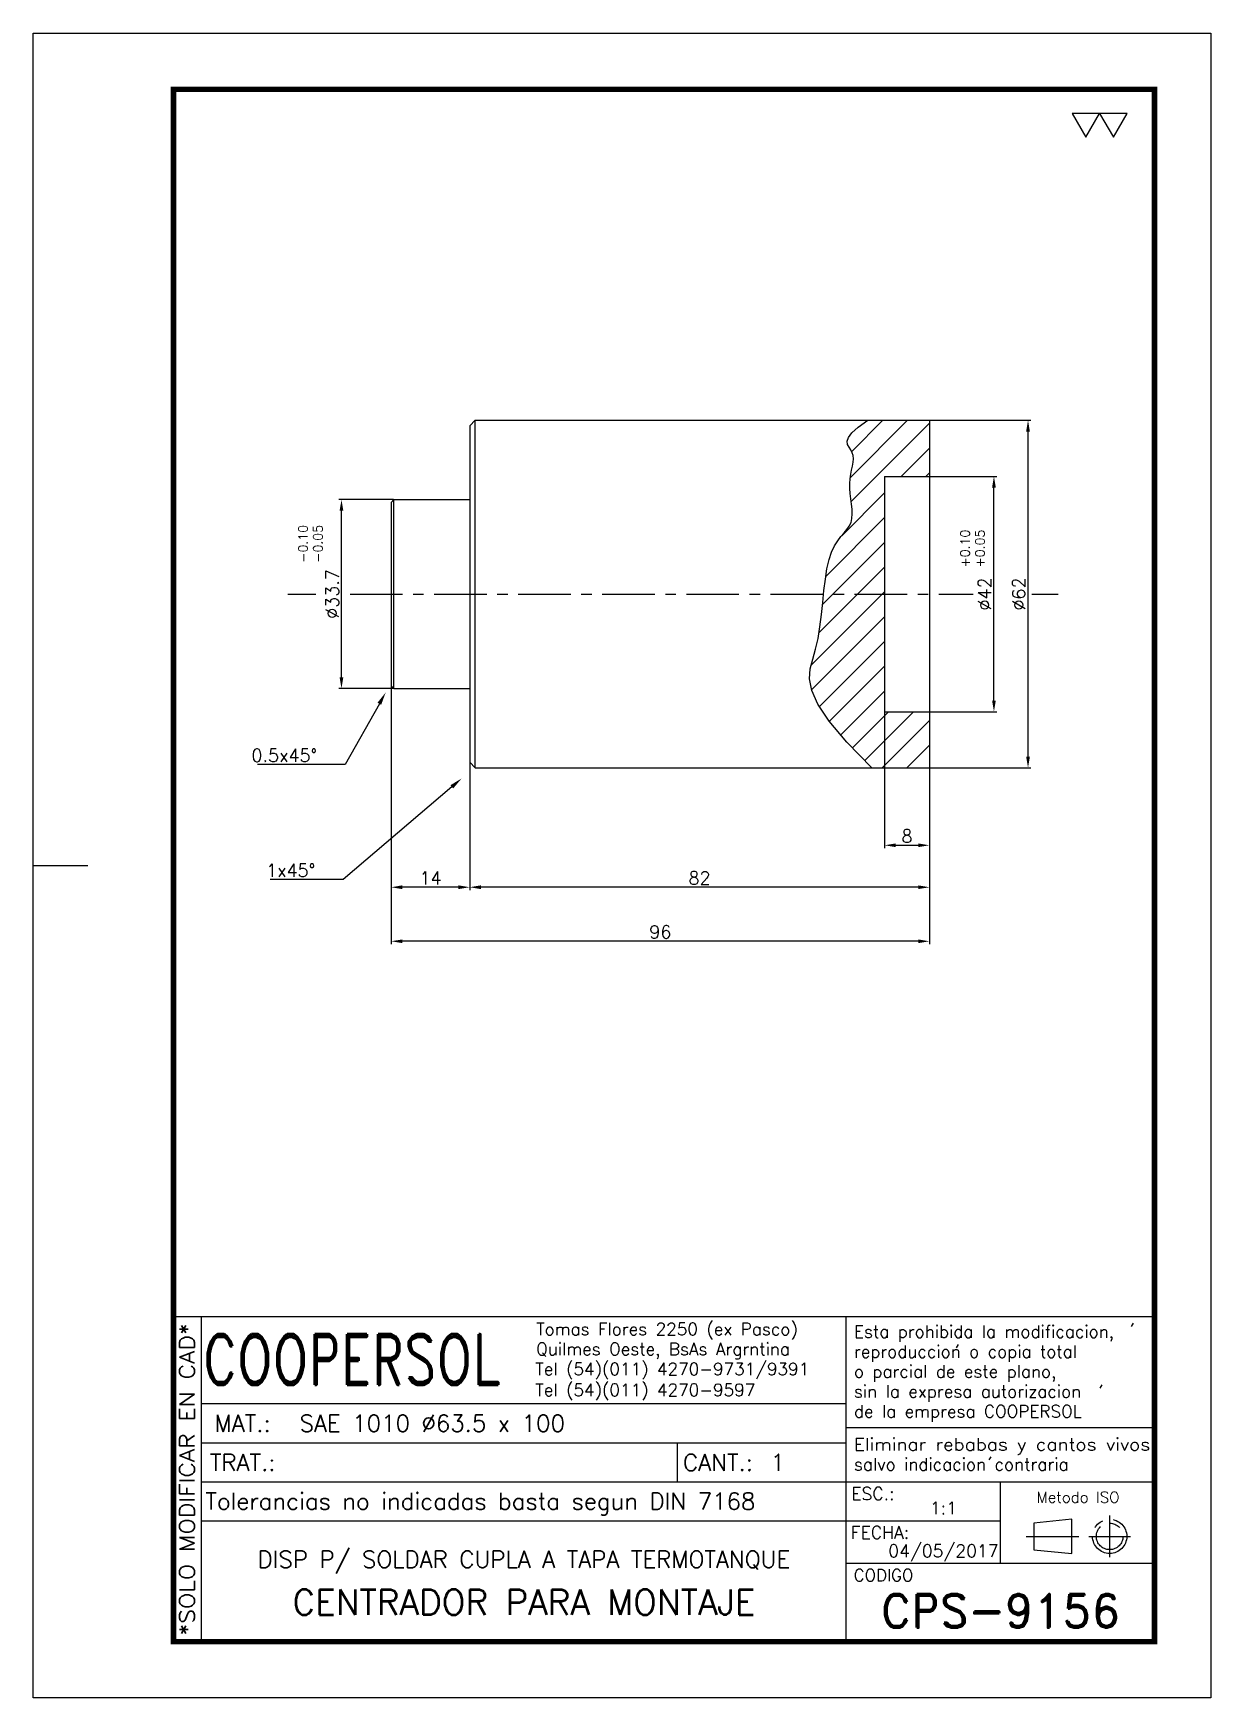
# Model space of a CAD drawing. Extents: x -13768 to 18086, y -10615 to 1188.
# Drawn here: x 1680 to 1890, y 0 to 297 of the extents above; entities that cross this region are included whole.
import ezdxf
from ezdxf import colors
from ezdxf.entities.mleader import LeaderData, LeaderLine
from ezdxf.enums import TextEntityAlignment as Align
from ezdxf.math import Vec2, Vec3

# ---------------------------------------------------------------- set-up
doc = ezdxf.new("R2010")
doc.units = 0
doc.header["$LTSCALE"] = 7.5
doc.header["$MEASUREMENT"] = 0
doc.linetypes.add('CENTER', pattern=[2, 1.25, -0.25, 0.25, -0.25])
doc.layers.get('0').update_dxf_attribs({"linetype": 'CONTINUOUS'})
doc.layers.get('DEFPOINTS').update_dxf_attribs({"linetype": 'CONTINUOUS'})
for name, color, linetype in [('0-CO', 3, 'CONTINUOUS'), ('1', 1, 'CENTER'), ('CL', 1, 'CENTER'), ('CO', 3, 'CONTINUOUS'), ('FI', 1, 'CONTINUOUS'), ('RY', 5, 'CONTINUOUS')]:
    doc.layers.add(name, color=color, linetype=linetype)
doc.styles.add('ROMAND', font='ROMAND')
doc.styles.add('ROMANS', font='ROMANS.SHX')
doc.dimstyles.new('1', dxfattribs={"dimtxt": 2.3, "dimasz": 2, "dimexe": 0.5, "dimexo": 0.0625, "dimgap": 0.5, "dimtad": 1, "dimdec": 4, "dimdsep": 46, "dimtxsty": 'ROMANS', "dimcen": -2, "dimclrt": 7, "dimadec": 0, "dimazin": 0, "dimtfac": 0.869565, "dimtdec": 4, "dimtmove": 0, "dimatfit": 3, "dimfxl": 1, "dimtolj": 1, "dimarcsym": 0})

msp = doc.modelspace()

# ---------------------------------------------------------------- blocks, each defined once
blk = doc.blocks.new('A4G')
blk.add_line((0, 148.5), (9.75, 148.5))
blk.add_lwpolyline([(0, 297), (210, 297), (210, 0), (0, 0)], close=True)
at = {"const_width": 1}
blk.add_lwpolyline([(25, 287), (200, 287), (200, 10), (25, 10)], close=True, dxfattribs=at)
blk = doc.blocks.new('COOPERSOLROT-02')
for p, q in [((0, 58), (175, 58)), ((0, 0), (0, 58)), ((5, 0), (5, 58)), ((120, 0), (120, 58)), ((175, 0), (175, 58)), ((5, 42.5), (120, 42.5)), ((120, 38.19), (175, 38.19)), ((5, 35.5), (120, 35.5)), ((89.89, 28.5), (89.89, 35.5)), ((5, 28.5), (175, 28.5)), ((147.5, 14), (147.5, 28.5)), ((147.5, 21.5), (5, 21.5)), ((120, 14), (175, 14)), ((0, 0), (175, 0))]:
    blk.add_line(p, q)
at = {"color": 1, "linetype": 'CENTER'}
blk.add_line((166.98, 22.51), (166.98, 15.06), dxfattribs=at)
for points in [[(152.09, 18.79), (161.93, 18.79)], [(163.26, 18.79), (170.71, 18.79)]]:
    blk.add_lwpolyline(points, dxfattribs=at)
at = {"layer": '1'}
for points in [[(170.85, 56.26), (171.21, 56.85)], [(139.66, 52.43), (140.02, 53.02)], [(165.28, 45.22), (165.64, 45.81)], [(145.46, 32.42), (145.82, 33.01)]]:
    blk.add_lwpolyline(points, dxfattribs=at)
blk.add_lwpolyline([(160.25, 18.79), (160.25, 21.83), (153.47, 21.16), (153.47, 16.41), (160.25, 15.74)], close=True, dxfattribs=at)
for radius in [3.05, 2.37]:
    blk.add_circle((166.98, 18.79), radius, dxfattribs=at)
at = {"style": 'ROMANS', "width": 0.996387}
blk.add_text('*SOLO MODIFICAR EN CAD*', height=2.7, rotation=90, dxfattribs=at).set_placement((3.77, 1.09), (3.77, 56.81), align=Align.FIT)
at = {"style": 'ROMAND', "width": 0.75}
blk.add_text('COOPERSOL', height=9, dxfattribs=at).set_placement((5.26, 45.85))
at = {"style": 'ROMANS'}
for s, p in [('MAT.:', (7.32, 37.47)), ('TRAT.:', (6.5, 30.47)), ('CANT.:', (90.89, 30.47)), ('Tolerancias no indicadas basta segun DIN 7168', (5.7, 23.56))]:
    blk.add_text(s, height=3, dxfattribs=at).set_placement(p)
for tag, height, style, p in [('CONJUNTO', 2.3, 'ROMANS', (62.5, 17.5)), ('SUBCONJUNTO', 3, 'ROMANS', (62.5, 11.5)), ('DENOMINACION', 4.5, 'ROMANS', (62.5, 4.75)), ('COD-PLA', 6, 'ROMAND', (147.5, 5.5))]:
    blk.add_attdef(tag, text='', height=height, dxfattribs=dict(style=style)).set_placement(p, align=Align.MIDDLE)
at = {"layer": '1', "style": 'ROMANS'}
for s, height, p in [('Tomas Flores 2250 (ex Pasco)', 2.2, (64.69, 54.68)), ('Esta prohibida la modificacion,', 2.2, (121.36, 54.23)), ('Quilmes Oeste, BsAs Argrntina', 2.2, (64.69, 51.12)), ('reproduccion o copia total', 2.2, (121.36, 50.67)), ('Tel (54)(011) 4270-9731/9391', 2.2, (64.55, 47.56)), ('o parcial de este plano,', 2.2, (121.36, 47.11)), ('Tel (54)(011) 4270-9597', 2.2, (64.55, 43.83)), ('sin la expresa autorizacion ', 2.2, (121.36, 43.55)), ('de la empresa COOPERSOL', 2.2, (121.36, 39.99)), ('salvo indicacion contraria', 2.2, (121.36, 30.54)), ('ESC.:', 2.25, (120.89, 25.29)), ('FECHA:', 2.25, (120.81, 18.36)), ('CODIGO', 2.16, (121.33, 10.78))]:
    blk.add_text(s, height=height, dxfattribs=at).set_placement(p)
at = {"layer": '1', "style": 'ROMANS', "width": 0.96139}
blk.add_text('Eliminar rebabas y cantos vivos', height=2.2, dxfattribs=at).set_placement((121.34, 34.1), (174.21, 34.1), align=Align.FIT)
at = {"layer": '1', "style": 'ROMANS'}
blk.add_text('Metodo ISO', height=1.948, dxfattribs=at).set_placement((161.34, 25.77), align=Align.MIDDLE)
for tag, p in [('MAT', (22.51, 37.47)), ('TRAT', (22.51, 30.47)), ('CANT', (106.49, 30.47))]:
    blk.add_attdef(tag, p, '', height=3, dxfattribs=at)
for tag, p in [('ESC', (137.33, 22.73)), ('FECHA', (137.33, 15.06))]:
    blk.add_attdef(tag, text='', height=2.25, dxfattribs=at).set_placement(p, align=Align.CENTER)
blk = doc.blocks.new('*D412')
at = {"layer": 'CO', "color": 0, "lineweight": -2}
for p, q in [((1757.83, 166.87), (1757.83, 144.12)), ((1839.83, 165.87), (1839.83, 144.12)), ((1837.83, 144.62), (1759.83, 144.62))]:
    blk.add_line(p, q, dxfattribs=at)
at = {"layer": 'CO', "color": 0}
for points in [[(1759.83, 144.96), (1759.83, 144.29), (1757.83, 144.62)], [(1837.83, 144.96), (1837.83, 144.29), (1839.83, 144.62)]]:
    blk.add_solid(points, dxfattribs=at)
at = {"layer": 'DEFPOINTS', "color": 0}
for p in [(1757.83, 166.94), (1839.83, 165.94), (1757.83, 144.62)]:
    blk.add_point(p, dxfattribs=at)
at = {"layer": 'CO', "color": 7, "insert": (1798.83, 146.27), "char_height": 2.3, "attachment_point": 5, "style": 'ROMANS'}
blk.add_mtext('\\A1;82', dxfattribs=at)
blk = doc.blocks.new('*D413')
at = {"layer": 'CO', "color": 0, "lineweight": -2}
for p, q in [((1743.83, 180.52), (1743.83, 144.12)), ((1757.83, 166.87), (1757.83, 144.12)), ((1755.83, 144.62), (1745.83, 144.62))]:
    blk.add_line(p, q, dxfattribs=at)
at = {"layer": 'CO', "color": 0}
for points in [[(1745.83, 144.96), (1745.83, 144.29), (1743.83, 144.62)], [(1755.83, 144.96), (1755.83, 144.29), (1757.83, 144.62)]]:
    blk.add_solid(points, dxfattribs=at)
at = {"layer": 'DEFPOINTS', "color": 0}
for p in [(1743.83, 180.59), (1757.83, 166.94), (1743.83, 144.62)]:
    blk.add_point(p, dxfattribs=at)
at = {"layer": 'CO', "color": 7, "insert": (1750.83, 146.27), "char_height": 2.3, "attachment_point": 5, "style": 'ROMANS'}
blk.add_mtext('\\A1;14', dxfattribs=at)
blk = doc.blocks.new('*D414')
at = {"layer": 'CO', "color": 0, "lineweight": -2}
for p, q in [((1743.83, 180.52), (1743.83, 134.48)), ((1839.83, 165.87), (1839.83, 134.48)), ((1837.83, 134.98), (1745.83, 134.98))]:
    blk.add_line(p, q, dxfattribs=at)
at = {"layer": 'CO', "color": 0}
for points in [[(1745.83, 135.31), (1745.83, 134.65), (1743.83, 134.98)], [(1837.83, 135.31), (1837.83, 134.65), (1839.83, 134.98)]]:
    blk.add_solid(points, dxfattribs=at)
at = {"layer": 'DEFPOINTS', "color": 0}
for p in [(1743.83, 180.59), (1839.83, 165.94), (1743.83, 134.98)]:
    blk.add_point(p, dxfattribs=at)
at = {"layer": 'CO', "color": 7, "insert": (1791.83, 136.63), "char_height": 2.3, "attachment_point": 5, "style": 'ROMANS'}
blk.add_mtext('\\A1;96', dxfattribs=at)
blk = doc.blocks.new('*D415')
at = {"layer": 'CO', "color": 0, "lineweight": -2}
for p, q in [((1744.27, 213.79), (1734.47, 213.79)), ((1734.97, 182.09), (1734.97, 211.79)), ((1744.27, 180.09), (1734.47, 180.09))]:
    blk.add_line(p, q, dxfattribs=at)
at = {"layer": 'CO', "color": 0}
for points in [[(1734.63, 211.79), (1735.3, 211.79), (1734.97, 213.79)], [(1734.63, 182.09), (1735.3, 182.09), (1734.97, 180.09)]]:
    blk.add_solid(points, dxfattribs=at)
at = {"layer": 'DEFPOINTS', "color": 0}
for p in [(1734.97, 213.79), (1744.33, 213.79), (1744.33, 180.09)]:
    blk.add_point(p, dxfattribs=at)
at = {"layer": 'CO', "color": 7, "insert": (1733.32, 196.94), "char_height": 2.3, "attachment_point": 5, "rotation": 90, "style": 'ROMANS'}
blk.add_mtext('\\A1;%%C33.7', dxfattribs=at)
blk = doc.blocks.new('*D416')
at = {"layer": 'CO', "color": 0, "lineweight": -2}
for p, q in [((1839.89, 227.94), (1857.92, 227.94)), ((1857.42, 167.94), (1857.42, 225.94)), ((1839.89, 165.94), (1857.92, 165.94))]:
    blk.add_line(p, q, dxfattribs=at)
at = {"layer": 'CO', "color": 0}
for points in [[(1857.08, 225.94), (1857.75, 225.94), (1857.42, 227.94)], [(1857.08, 167.94), (1857.75, 167.94), (1857.42, 165.94)]]:
    blk.add_solid(points, dxfattribs=at)
at = {"layer": 'DEFPOINTS', "color": 0}
for p in [(1839.83, 227.94), (1857.42, 227.94), (1839.83, 165.94)]:
    blk.add_point(p, dxfattribs=at)
at = {"layer": 'CO', "color": 7, "insert": (1855.77, 196.94), "char_height": 2.3, "attachment_point": 5, "rotation": 90, "style": 'ROMANS'}
blk.add_mtext('\\A1;%%C62', dxfattribs=at)
blk = doc.blocks.new('*D417')
at = {"layer": 'CO', "color": 0, "lineweight": -2}
for p, q in [((1831.83, 175.87), (1831.83, 151.61)), ((1839.83, 165.87), (1839.83, 151.61)), ((1833.83, 152.11), (1837.83, 152.11))]:
    blk.add_line(p, q, dxfattribs=at)
at = {"layer": 'CO', "color": 0}
for points in [[(1833.83, 152.44), (1833.83, 151.78), (1831.83, 152.11)], [(1837.83, 152.44), (1837.83, 151.78), (1839.83, 152.11)]]:
    blk.add_solid(points, dxfattribs=at)
at = {"layer": 'DEFPOINTS', "color": 0}
for p in [(1831.83, 175.94), (1839.83, 165.94), (1839.83, 152.11)]:
    blk.add_point(p, dxfattribs=at)
at = {"layer": 'CO', "color": 7, "insert": (1835.83, 153.76), "char_height": 2.3, "attachment_point": 5, "style": 'ROMANS'}
blk.add_mtext('\\A1;8', dxfattribs=at)
blk = doc.blocks.new('*D418')
at = {"layer": 'CO', "color": 0, "lineweight": -2}
for p, q in [((1839.89, 217.94), (1851.84, 217.94)), ((1851.34, 177.94), (1851.34, 215.94)), ((1839.89, 175.94), (1851.84, 175.94))]:
    blk.add_line(p, q, dxfattribs=at)
at = {"layer": 'CO', "color": 0}
for points in [[(1851.01, 215.94), (1851.67, 215.94), (1851.34, 217.94)], [(1851.01, 177.94), (1851.67, 177.94), (1851.34, 175.94)]]:
    blk.add_solid(points, dxfattribs=at)
at = {"layer": 'DEFPOINTS', "color": 0}
for p in [(1839.83, 217.94), (1851.34, 217.94), (1839.83, 175.94)]:
    blk.add_point(p, dxfattribs=at)
at = {"layer": 'CO', "color": 7, "insert": (1849.69, 196.94), "char_height": 2.3, "attachment_point": 5, "rotation": 90, "style": 'ROMANS'}
blk.add_mtext('\\A1;%%C42', dxfattribs=at)
blk = doc.blocks.new('TOL')
at = {"layer": '0-CO', "style": 'ROMANS'}
for tag, p in [('TOLSUP', (2.34, 3.94)), ('TOLINF', (2.34, 1.29))]:
    blk.add_attdef(tag, p, '', height=1.64, dxfattribs=at)

# ---------------------------------------------------------------- dimensions: what is measured, and where the dimension line sits
at = {"layer": 'CO'}
for base, p1, p2, picture, middle in [((1857.41829, 227.93704), (1839.83001, 165.93704), (1839.83001, 227.93704), '*D416', (1855.76829, 196.93704)), ((1851.34103, 217.93704), (1839.83001, 175.93704), (1839.83001, 217.93704), '*D418', (1849.69103, 196.93704)), ((1734.96511, 213.78704), (1744.33001, 180.08704), (1744.33001, 213.78704), '*D415', (1733.31511, 196.93704))]:
    dim = msp.add_linear_dim(base=base, p1=p1, p2=p2, angle=90, text='%%C<>', dimstyle='1', dxfattribs=at)
    dim.commit()
    dim.dimension.update_dxf_attribs({"geometry": picture, "text_midpoint": middle})
for base, p1, p2, picture, middle in [((1743.83001, 144.62457), (1757.83001, 166.93704), (1743.83001, 180.58704), '*D413', (1750.83001, 146.27457)), ((1743.83001, 134.98013), (1839.83001, 165.93704), (1743.83001, 180.58704), '*D414', (1791.83001, 136.63013)), ((1839.83001, 152.11139), (1831.83001, 175.93704), (1839.83001, 165.93704), '*D417', (1835.83001, 153.76139)), ((1757.83001, 144.62457), (1839.83001, 165.93704), (1757.83001, 166.93704), '*D412', (1798.83001, 146.27457))]:
    dim = msp.add_linear_dim(base=base, p1=p1, p2=p2, dimstyle='1', dxfattribs=at)
    dim.commit()
    dim.dimension.update_dxf_attribs({"geometry": picture, "text_midpoint": middle})

# ---------------------------------------------------------------- hatches: boundary and pattern name
at = {"layer": 'RY'}
h = msp.add_hatch(dxfattribs=at)
h.set_pattern_fill('ANSI31', color=256, scale=25, style=0)
h.set_pattern_definition([(45, (11604.341, -10518.596), (-2.2097087, 2.2097087), [])])
h.paths.add_polyline_path([(1831.83001, 196.93704), (1820.95964, 196.93704), (1820.80302, 195.44822), (1820.56897, 193.27002), (1820.29723, 191.10945), (1819.95972, 189.02899), (1819.52838, 187.09113), (1819.0147, 185.32264), (1818.58844, 183.60746), (1818.45891, 181.79383), (1818.83545, 179.72998), (1819.92736, 177.26414), (1821.94397, 174.24455), (1825.09461, 170.51944), (1829.58858, 165.93704), (1839.83001, 165.93704), (1839.83001, 175.93704), (1831.83001, 175.93704)])
h.paths.add_polyline_path([(1821.92368, 203.08752), (1821.5597, 201.46369), (1821.27032, 199.60754), (1821.02745, 197.58155), (1820.95964, 196.93704), (1831.83001, 196.93704), (1831.83001, 217.93704), (1839.83001, 217.93704), (1839.83001, 227.93704), (1828.83657, 227.93704), (1827.10998, 226.71569), (1825.99594, 225.71194), (1825.38564, 224.88824), (1825.17028, 224.20706), (1825.24106, 223.63085), (1825.48916, 223.12208), (1826.04754, 222.27757), (1826.2325, 221.63119), (1826.26365, 221.06028), (1826.20545, 220.44374), (1826.08775, 219.78133), (1825.94041, 219.07282), (1825.79332, 218.318), (1825.67631, 217.51664), (1825.61927, 216.6685), (1825.64217, 215.77634), (1825.72549, 214.85481), (1825.83982, 213.92152), (1826.03388, 212.36906), (1826.0748, 211.22742), (1826.0191, 210.42338), (1825.84739, 209.69572), (1825.54031, 209.05101), (1825.11882, 208.4517), (1824.61392, 207.84918), (1824.05662, 207.19486), (1823.47794, 206.44013), (1822.90888, 205.5364), (1822.38046, 204.43506)])

# ---------------------------------------------------------------- linework, layer by layer
for p, q in [((1757.83001, 226.93704), (1758.83001, 227.93704)), ((1757.83001, 226.93704), (1757.83001, 166.93704)), ((1758.83001, 227.93704), (1839.83001, 227.93704)), ((1839.83001, 227.93704), (1839.83001, 165.93704)), ((1831.83001, 217.93704), (1839.83001, 217.93704)), ((1831.83001, 217.93704), (1831.83001, 175.93704)), ((1743.83001, 213.28704), (1744.33001, 213.78704)), ((1743.83001, 213.28704), (1743.83001, 180.58704)), ((1744.33001, 213.78704), (1757.83001, 213.78704)), ((1744.33001, 180.08704), (1743.83001, 180.58704)), ((1744.33001, 180.08704), (1757.83001, 180.08704)), ((1831.83001, 175.93704), (1839.83001, 175.93704)), ((1757.83001, 166.93704), (1758.83001, 165.93704)), ((1758.83001, 165.93704), (1839.83001, 165.93704))]:
    msp.add_line(p, q)
at = {"layer": 'CL'}
for p, q in [((1725.38105, 196.93704), (1730.3909, 196.93704)), ((1736.48986, 196.93704), (1847.65781, 196.93704)), ((1858.07482, 196.93704), (1862.79849, 196.93704))]:
    msp.add_line(p, q, dxfattribs=at)
at = {"layer": 'CO'}
for points in [[(1867.74912, 278.45768), (1870.19327, 282.69108), (1865.30497, 282.69108)], [(1872.63743, 278.45768), (1875.08158, 282.69108), (1870.19327, 282.69108)]]:
    msp.add_lwpolyline(points, close=True, dxfattribs=at)
at = {"layer": 'FI'}
for p, q in [((1758.83001, 165.93704), (1758.83001, 227.93704)), ((1744.33001, 180.08704), (1744.33001, 213.78704))]:
    msp.add_line(p, q, dxfattribs=at)
msp.add_lwpolyline([(1829.58858, 165.93704), (1825.09461, 170.51944), (1821.94397, 174.24455), (1819.92736, 177.26414), (1818.83545, 179.72998), (1818.45891, 181.79383), (1818.58844, 183.60746), (1819.0147, 185.32264), (1819.52838, 187.09113), (1819.95972, 189.02899), (1820.29723, 191.10945), (1820.56897, 193.27002), (1820.80302, 195.44822), (1821.02745, 197.58155), (1821.27032, 199.60754), (1821.5597, 201.46369), (1821.92368, 203.08752), (1822.38046, 204.43506), (1822.90888, 205.5364), (1823.47794, 206.44013), (1824.05662, 207.19486), (1824.61392, 207.84918), (1825.11882, 208.4517), (1825.54031, 209.05101), (1825.84739, 209.69572), (1826.0191, 210.42338), (1826.0748, 211.22742), (1826.04388, 212.09021), (1825.95575, 212.99412), (1825.83982, 213.92152), (1825.72549, 214.85481), (1825.64217, 215.77634), (1825.61927, 216.6685), (1825.67631, 217.51664), (1825.79332, 218.318), (1825.94041, 219.07282), (1826.08775, 219.78133), (1826.20545, 220.44374), (1826.26365, 221.06028), (1826.2325, 221.63119), (1826.08213, 222.15668), (1825.80579, 222.6432), (1825.48916, 223.12208), (1825.24106, 223.63085), (1825.17028, 224.20706), (1825.38564, 224.88824), (1825.99594, 225.71194), (1827.10998, 226.71569), (1828.83657, 227.93704)], dxfattribs=at)

# ---------------------------------------------------------------- block references
msp.add_blockref('A4G', (1680, 0))
ref = msp.add_blockref('COOPERSOLROT-02', (1705, 10))
ref.add_attrib('COD-PLA', 'CPS-9156', dxfattribs={"height": 6, "style": 'ROMAND'}).set_placement((1852.5, 15.5), align=Align.MIDDLE)
ref.add_attrib('FECHA', '04/05/2017', dxfattribs={"layer": '1', "height": 2.25, "style": 'ROMANS'}).set_placement((1842.33468, 25.061), align=Align.CENTER)
ref.add_attrib('MAT', 'SAE 1010 %%c63.5 x 100', (1727.50529, 47.46815), dxfattribs={"layer": '1', "height": 3, "style": 'ROMANS'})
ref.add_attrib('ESC', '1:1', dxfattribs={"layer": '1', "height": 2.25, "style": 'ROMANS'}).set_placement((1842.33468, 32.72855), align=Align.CENTER)
ref.add_attrib('CANT', '1', (1811.49059, 40.46815), dxfattribs={"layer": '1', "height": 3, "style": 'ROMANS'})
ref.add_attrib('DENOMINACION', 'CENTRADOR PARA MONTAJE', dxfattribs={"height": 4.5, "style": 'ROMANS'}).set_placement((1767.5, 17.03781), align=Align.MIDDLE)
ref.add_attrib('SUBCONJUNTO', 'DISP P/ SOLDAR CUPLA A TAPA TERMOTANQUE', dxfattribs={"height": 3, "style": 'ROMANS'}).set_placement((1767.5, 24.47785), align=Align.MIDDLE)
at = {"layer": 'CO', "rotation": 90}
for p, values in [((1732.8714, 200.18177), {'TOLINF': '-0.05', 'TOLSUP': '-0.10'}), ((1850.9609, 199.33543), {'TOLINF': '+0.05', 'TOLSUP': '+0.10'})]:
    msp.add_blockref('TOL', p, dxfattribs=at).add_auto_attribs(values)

msp.set_redraw_order([(e.dxf.handle, doc.entitydb.next_handle()) for e in msp.query("TEXT MTEXT ATTDEF DIMENSION ARC_DIMENSION")])  # texts and dimensions are drawn at this point

# ---------------------------------------------------------------- leaders
at = {"layer": 'CO'}
ml = msp.add_multileader_mtext('Standard', dxfattribs=at)
ml.set_content('0.5x45%%D', color=7, style='ROMANS')
ml.set_leader_properties(color=256, linetype='ByLayer', lineweight=-1)
ml.build(insert=Vec2(0, 0))
ml.multileader.update_dxf_attribs({"text_left_attachment_type": 6, "text_right_attachment_type": 5, "dogleg_length": 4, "arrow_head_size": 2.3})
ctx = ml.context
ctx.base_point, ctx.char_height, ctx.arrow_head_size, ctx.landing_gap_size, ctx.plane_origin = Vec3(1717.6935, 166.54111), 2.3, 2.3, 1, Vec3(1742.84988, 179.37038)
ctx.left_attachment, ctx.right_attachment, ctx.text_align_type = 6, 5, 2
notes = []
notes.append((ctx, [(0, (1, 1, 0), (1735.6316, 166.54111), (-1, 0), 4, [(0, [(1742.84988, 179.37038)], 0, [])])]))
ctx.mtext.insert, ctx.mtext.alignment, ctx.mtext.flow_direction = Vec3(1730.6316, 169.30111), 3, 5
ml = msp.add_multileader_mtext('Standard', dxfattribs=at)
ml.set_content('1x45%%D', color=7, style='ROMANS')
ml.set_leader_properties(color=256, linetype='ByLayer', lineweight=-1)
ml.build(insert=Vec2(0, 0))
ml.multileader.update_dxf_attribs({"text_left_attachment_type": 6, "text_right_attachment_type": 5, "dogleg_length": 4, "arrow_head_size": 2.3})
ctx = ml.context
ctx.base_point, ctx.char_height, ctx.arrow_head_size, ctx.landing_gap_size, ctx.plane_origin = Vec3(1720.96275, 146.0249), 2.3, 2.3, 1, Vec3(1756.39492, 164.02993)
ctx.left_attachment, ctx.right_attachment, ctx.text_align_type = 6, 5, 2
notes.append((ctx, [(0, (1, 1, 0), (1735.28656, 146.0249), (-1, 0), 4, [(0, [(1756.39492, 164.02993)], 0, [])])]))
ctx.mtext.insert, ctx.mtext.alignment, ctx.mtext.flow_direction = Vec3(1730.28656, 148.7849), 3, 5
for ctx, leaders in notes:
    for number, flags, end, landing, length, lines in leaders:
        leader = LeaderData()
        leader.index, (leader.has_last_leader_line, leader.has_dogleg_vector, leader.attachment_direction) = number, flags
        leader.last_leader_point, leader.dogleg_vector, leader.dogleg_length = Vec3(end), Vec3(landing), length
        for number, points, colour, breaks in lines:
            line = LeaderLine()
            line.index, line.vertices, line.color, line.breaks = number, Vec3.list(points), colors.encode_raw_color(colour), breaks
            leader.lines.append(line)
        ctx.leaders.append(leader)

doc.saveas('drawing.dxf')
